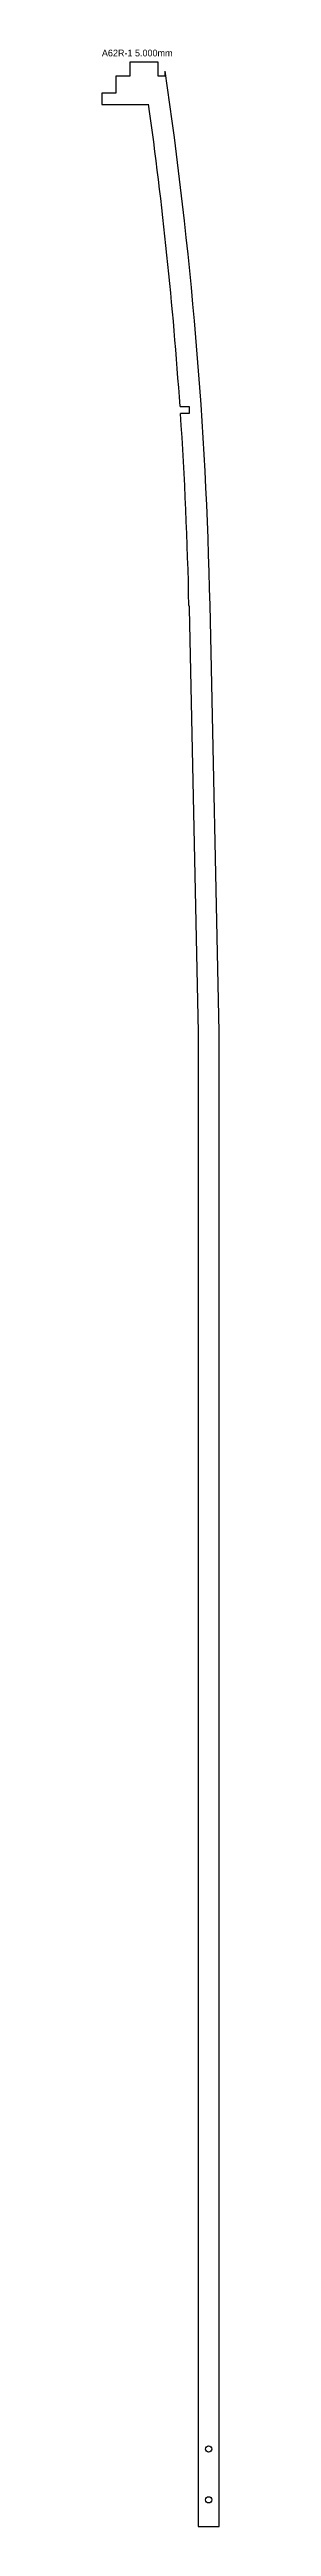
# Model space of a CAD drawing. Header units: millimetres. Extents: x 0 to 1220, y 0 to 2440.
# Drawn here: x 214 to 255, y 10 to 889 of the extents above; entities that cross this region are included whole.
import ezdxf

# ---------------------------------------------------------------- set-up
doc = ezdxf.new("R2010")
doc.units = ezdxf.units.MM
doc.layers.add('CUT', color=1, linetype='Continuous')
doc.layers.add('LABELS_NONCUT', color=3, linetype='Continuous')

msp = doc.modelspace()

# ---------------------------------------------------------------- texts
at = {"layer": 'LABELS_NONCUT'}
msp.add_text('A62R-1 5.000mm', height=2.4, dxfattribs=at).set_placement((213.54, 886.1))

# ---------------------------------------------------------------- linework, layer by layer
at = {"layer": 'CUT'}
for p, q in [((223.54, 879.1, 0), (218.54, 879.1, 0)), ((218.54, 879.1, 0), (218.54, 873.1, 0)), ((227.97, 884.1, 0), (223.54, 884.1, 0)), ((223.54, 884.1, 0), (223.54, 879.1, 0)), ((233.54, 884.1, 0), (227.97, 884.1, 0)), ((233.54, 879.1, 0), (233.54, 884.1, 0)), ((236.04, 879.1, 0), (233.54, 879.1, 0)), ((218.54, 873.1, 0), (213.54, 873.1, 0)), ((213.54, 873.1, 0), (213.54, 869.1, 0)), ((213.54, 869.1, 0), (230.16, 869.1, 0)), ((241.35, 761.95, 0), (244.54, 761.95, 0)), ((244.54, 759.45, 0), (241.51, 759.45, 0)), ((244.54, 761.95, 0), (244.54, 759.45, 0)), ((244.52, 691.29, 0), (244.52, 691.1, 0)), ((244.52, 691.1, 0), (244.54, 691.1, 0)), ((244.54, 691.1, 0), (244.54, 690.26, 0)), ((244.54, 690.26, 0), (247.76, 540.02, 0)), ((255.26, 540.1, 0), (252.02, 691.45, 0)), ((247.76, 540.02, 0), (247.76, 10, 0)), ((255.26, 10, 0), (255.26, 540.1, 0)), ((247.76, 10, 0), (255.26, 10, 0))]:
    msp.add_line(p, q, dxfattribs=at)
for centre in [(251.51, 37.45, 0), (251.51, 19.45, 0)]:
    msp.add_circle(centre, 1.1, dxfattribs=at)
for radius, start, end in [(1515.41, 1.22619, 8.4167), (1507.91, 3.91413, 8.00849), (1507.91, 1.22619, 3.81893)]:
    msp.add_arc((-1263.05, 659.02, 0), radius, start, end, dxfattribs=at)
msp.add_open_spline([(236.04, 879.1, 0), (236.04, 879.53, 0), (236.04, 879.97, 0), (236.04, 880.4, 0), (236.04, 880.83, 0)], degree=4, dxfattribs=at)

msp.set_redraw_order([(e.dxf.handle, doc.entitydb.next_handle()) for e in msp.query("TEXT MTEXT ATTDEF DIMENSION ARC_DIMENSION")])  # texts and dimensions are drawn at this point

doc.saveas('drawing.dxf')
